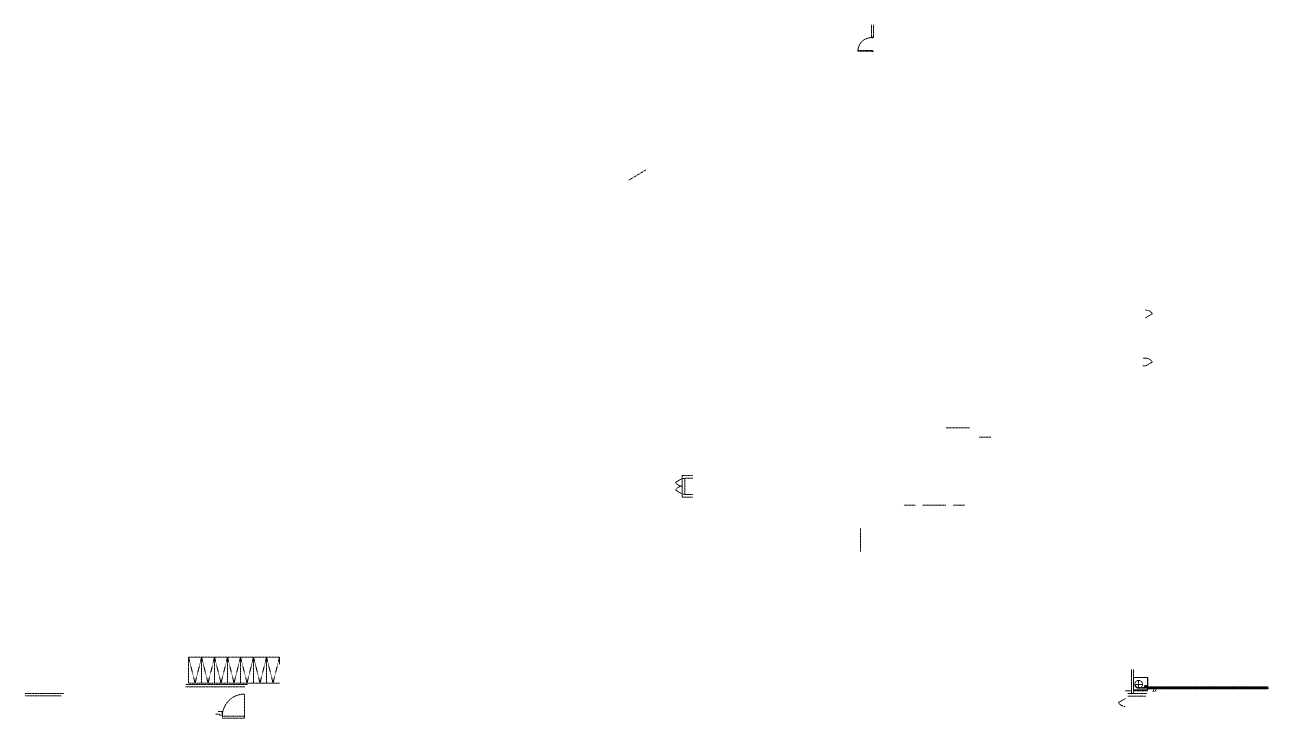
# Model space of a CAD drawing. Header units: millimetres. Extents: x -1578195 to 622687, y -255792 to 391308.
# Drawn here: x 27301 to 122986, y -12813 to 40526 of the extents above; entities that cross this region are included whole.
import ezdxf

# ---------------------------------------------------------------- set-up
doc = ezdxf.new("R2010")
doc.units = ezdxf.units.MM
doc.linetypes.add('Dash', pattern=[6, 3, -3])
doc.layers.add('B1 plinth$0$as built dims 190807', color=10, linetype='Continuous')
doc.layers.add('REMOVED', color=5, linetype='Dash', lineweight=5)

msp = doc.modelspace()

# ---------------------------------------------------------------- hatches: boundary and pattern name
at = {"layer": 'B1 plinth$0$as built dims 190807'}
h = msp.add_hatch(dxfattribs=at)
h.set_pattern_fill('AR-CONC', color=256)
h.paths.add_polyline_path([(88764.5, 22420), (88764.5, 23230.7)])

# ---------------------------------------------------------------- linework, layer by layer
at = {"layer": 'REMOVED', "ltscale": 0.2}
for p, q in [((92451.4, 39586.2), (92451.4, 40526.4)), ((92603.4, 39586.2), (92603.4, 40526.4)), ((92451.4, 39586.2), (92603.4, 39586.2)), ((92451.4, 39549.2), (92451.4, 39586.2)), ((92603.4, 39556.2), (92451.4, 39556.2)), ((92511.4, 39549.2), (92451.4, 39549.2)), ((92511.4, 39479.2), (92511.4, 39549.2)), ((92518.4, 39479.2), (92511.4, 39479.2)), ((92518.4, 39549.2), (92518.4, 39479.2)), ((92603.4, 39549.2), (92518.4, 39549.2)), ((92603.4, 39586.2), (92603.4, 39549.2)), ((91417.4, 38556.2), (91417.4, 38512.2)), ((92451.4, 38556.2), (91417.4, 38556.2)), ((92451.4, 38512.2), (91417.4, 38512.2)), ((92451.4, 38556.2), (92451.4, 38512.2)), ((92451.4, 38509.2), (92511.4, 38509.2)), ((92451.4, 38472.2), (92451.4, 38509.2)), ((92603.4, 38502.2), (92451.4, 38502.2)), ((92603.4, 38472.2), (92451.4, 38472.2)), ((92511.4, 38579.2), (92518.4, 38579.2)), ((92511.4, 38509.2), (92511.4, 38579.2)), ((92518.4, 38579.2), (92518.4, 38509.2)), ((92518.4, 38509.2), (92603.4, 38509.2)), ((92603.4, 38509.2), (92603.4, 38472.2)), ((73796.9, 28590.5), (75084.5, 29359.9)), ((113551.3, 17988.5), (114071, 18288.5)), ((113351.3, 14883), (113551.3, 14883)), ((113551.3, 14283), (114071, 14583)), ((113551.3, 14283), (113351.3, 14283)), ((98196.4, 9526.8), (99990.4, 9526.8)), ((100752.9, 8798.5), (101649.7, 8798.5)), ((77901.3, 5861.4), (77901.3, 4199.4)), ((77901.3, 5630.4), (77381.7, 5330.4)), ((77901.3, 5630.4), (78101.3, 5630.4)), ((77901.3, 5624.4), (77901.3, 5580.4)), ((78101.3, 5661.4), (78701.3, 5661.4)), ((78101.3, 4399.4), (78101.3, 5661.4)), ((77901.3, 4430.4), (77381.7, 4730.4)), ((77901.3, 4436.4), (77901.3, 4480.4)), ((77901.3, 4430.4), (78101.3, 4430.4)), ((78701.3, 4199.4), (77901.3, 4199.4)), ((78701.3, 4399.4), (78101.3, 4399.4)), ((94941.3, 3563.9), (95841.3, 3563.9)), ((96383.8, 3563.9), (98183.8, 3563.9)), ((98738.3, 3563.9), (99638.3, 3563.9)), ((91616.3, 1798.9), (91616.3, -1.1)), ((39901.1, -10114.7), (39901.1, -8114.7)), ((39901.1, -8114.7), (40401.1, -10114.7)), ((40901.1, -8114.7), (39901.1, -8114.7)), ((40901.1, -8114.7), (40401.1, -10114.7)), ((40901.1, -10114.7), (40901.1, -8114.7)), ((40901.1, -8114.7), (41401.1, -10114.7)), ((41901.1, -8114.7), (40901.1, -8114.7)), ((40901.1, -10114.7), (40901.1, -8114.7)), ((41901.1, -8114.7), (41401.1, -10114.7)), ((41901.1, -10114.7), (41901.1, -8114.7)), ((41901.1, -8114.7), (42401.1, -10114.7)), ((42901.1, -8114.7), (41901.1, -8114.7)), ((41901.1, -10114.7), (41901.1, -8114.7)), ((42901.1, -8114.7), (42401.1, -10114.7)), ((42901.1, -10114.7), (42901.1, -8114.7)), ((42901.1, -10114.7), (42901.1, -8114.7)), ((42901.1, -8114.7), (43401.1, -10114.7)), ((43901.1, -8114.7), (42901.1, -8114.7)), ((43901.1, -8114.7), (43401.1, -10114.7)), ((43901.1, -10114.7), (43901.1, -8114.7)), ((43901.1, -8114.7), (44401.1, -10114.7)), ((44901.1, -8114.7), (43901.1, -8114.7)), ((43901.1, -10114.7), (43901.1, -8114.7)), ((44901.1, -8114.7), (44401.1, -10114.7)), ((44901.1, -10114.7), (44901.1, -8114.7)), ((44901.1, -10114.7), (44901.1, -8114.7)), ((44901.1, -8114.7), (45401.1, -10114.7)), ((45901.1, -8114.7), (44901.1, -8114.7)), ((45901.1, -8114.7), (45401.1, -10114.7)), ((45901.1, -10114.7), (45901.1, -8114.7)), ((45901.1, -10114.7), (45901.1, -8114.7)), ((45901.1, -8114.7), (46401.1, -10114.7)), ((46901.1, -8114.7), (45901.1, -8114.7)), ((46901.1, -8114.7), (46401.1, -10114.7)), ((46901.1, -8689.7), (46901.1, -8114.7)), ((39901.1, -10114.7), (40901.1, -10114.7)), ((40901.1, -10114.7), (41901.1, -10114.7)), ((41901.1, -10114.7), (42901.1, -10114.7)), ((42901.1, -10114.7), (43901.1, -10114.7)), ((43901.1, -10114.7), (44901.1, -10114.7)), ((44901.1, -10114.7), (45901.1, -10114.7)), ((45901.1, -10114.7), (46901.1, -10114.7)), ((112466.2, -9663.8), (112466.2, -10913.8)), ((112616.2, -9688.8), (112616.2, -10638.8)), ((113716.2, -9688.8), (112616.2, -9688.8)), ((112626.2, -9698.8), (112626.2, -10628.8)), ((113706.2, -9698.8), (112626.2, -9698.8)), ((113316.2, -10213.8), (112716.2, -10213.8)), ((112761.2, -10213.8), (112721.2, -10213.8)), ((113016.2, -10513.8), (113016.2, -9913.8)), ((113716.2, -10468.8), (113016.2, -10468.8)), ((113716.2, -10508.8), (113016.2, -10508.8)), ((113656.2, -10388.8), (113456.2, -10388.8)), ((113556.2, -10288.8), (113556.2, -10488.8)), ((113706.2, -10628.8), (113706.2, -9698.8)), ((113716.2, -10638.8), (113716.2, -9688.8)), ((122986.2, -10413.8), (113716.2, -10413.8)), ((113716.2, -10468.8), (113716.2, -10508.8)), ((122916.2, -10468.8), (113716.2, -10468.8)), ((113716.2, -10508.8), (122916.2, -10508.8)), ((122916.2, -10468.8), (122916.2, -10508.8)), ((122986.2, -10413.8), (122986.2, -10563.8)), ((30301.4, -10913.2), (27301.2, -10913.2)), ((27301.2, -11093.2), (30101.4, -11093.2)), ((44201.2, -12663.4), (44201.2, -10963.4)), ((111987.7, -11313.4), (111468.1, -11613.4)), ((112184.9, -10713.6), (111984.9, -10713.6)), ((111987.7, -11319.4), (111987.7, -11363.4)), ((112184.9, -10713.6), (112466.2, -10713.6)), ((113673.9, -10913.8), (112184.9, -10913.8)), ((112184.9, -11113.8), (113583.3, -11113.8)), ((112189, -10913.8), (112616.2, -10913.8)), ((112616.2, -10913.8), (112616.2, -10638.8)), ((112616.2, -10638.8), (113716.2, -10638.8)), ((113707.6, -10713.6), (112616.2, -10713.6)), ((112626.2, -10628.8), (113706.2, -10628.8)), ((122986.2, -10563.8), (113716.2, -10563.8)), ((114193.4, -10593.8), (114108.6, -10793.8)), ((114355.8, -10593.8), (114271.8, -10793.8)), ((42169, -12313.4), (42490.4, -12313.4)), ((42490.4, -12593.4), (42490.4, -12313.4)), ((41969, -12513.4), (42290.4, -12513.4)), ((42290.4, -12593.4), (42290.4, -12513.4)), ((42290.4, -12593.4), (42490.4, -12593.4)), ((42501.2, -12813.4), (42501.2, -12663.4)), ((42501.2, -12663.4), (44201.2, -12663.4)), ((44201.2, -12813.4), (42501.2, -12813.4)), ((44201.2, -12663.4), (44201.2, -12813.4))]:
    msp.add_line(p, q, dxfattribs=at)
at = {"layer": 'REMOVED'}
msp.add_line((78701.3, 5861.4), (77901.3, 5861.4), dxfattribs=at)
at = {"layer": 'REMOVED', "ltscale": 0.2}
msp.add_lwpolyline([(112466.2, -9663.8), (112466.2, -9063.8)], close=True, dxfattribs=at)
for points in [[(112616.2, -9063.8), (112616.2, -9663.8), (112616.2, -9688.8)], [(44431.2, -10213.9), (39653.9, -10214.7)], [(44231.2, -10413.4), (39653.9, -10414.2)]]:
    msp.add_lwpolyline(points, dxfattribs=at)
for centre, radius in [((113016.2, -10213.8), 300), ((113556.2, -10388.8), 100)]:
    msp.add_circle(centre, radius, dxfattribs=at)
for centre, radius, start, end in [((92451.4, 38512.2), 1034, 90, 180), ((113551.3, 17988.5), 600, 30, 90), ((113551.3, 14283), 600, 30, 90), ((77901.3, 5630.4), 600, 210, 270), ((77901.3, 4430.4), 600, 90, 150), ((113016.2, -10213.8), 295, 179.9997, 269.9997), ((113016.2, -10213.8), 255, 179.9997, 269.9997), ((44201.2, -12663.4), 1700, 90, 180), ((95167.6, -2650.4), 20617.4, 337.339237, 337.429577), ((95167.6, -2650.4), 20767.4, 337.511908, 337.601482), ((111987.7, -11313.4), 600, 210, 270)]:
    msp.add_arc(centre, radius, start, end, dxfattribs=at)

doc.saveas('drawing.dxf')
